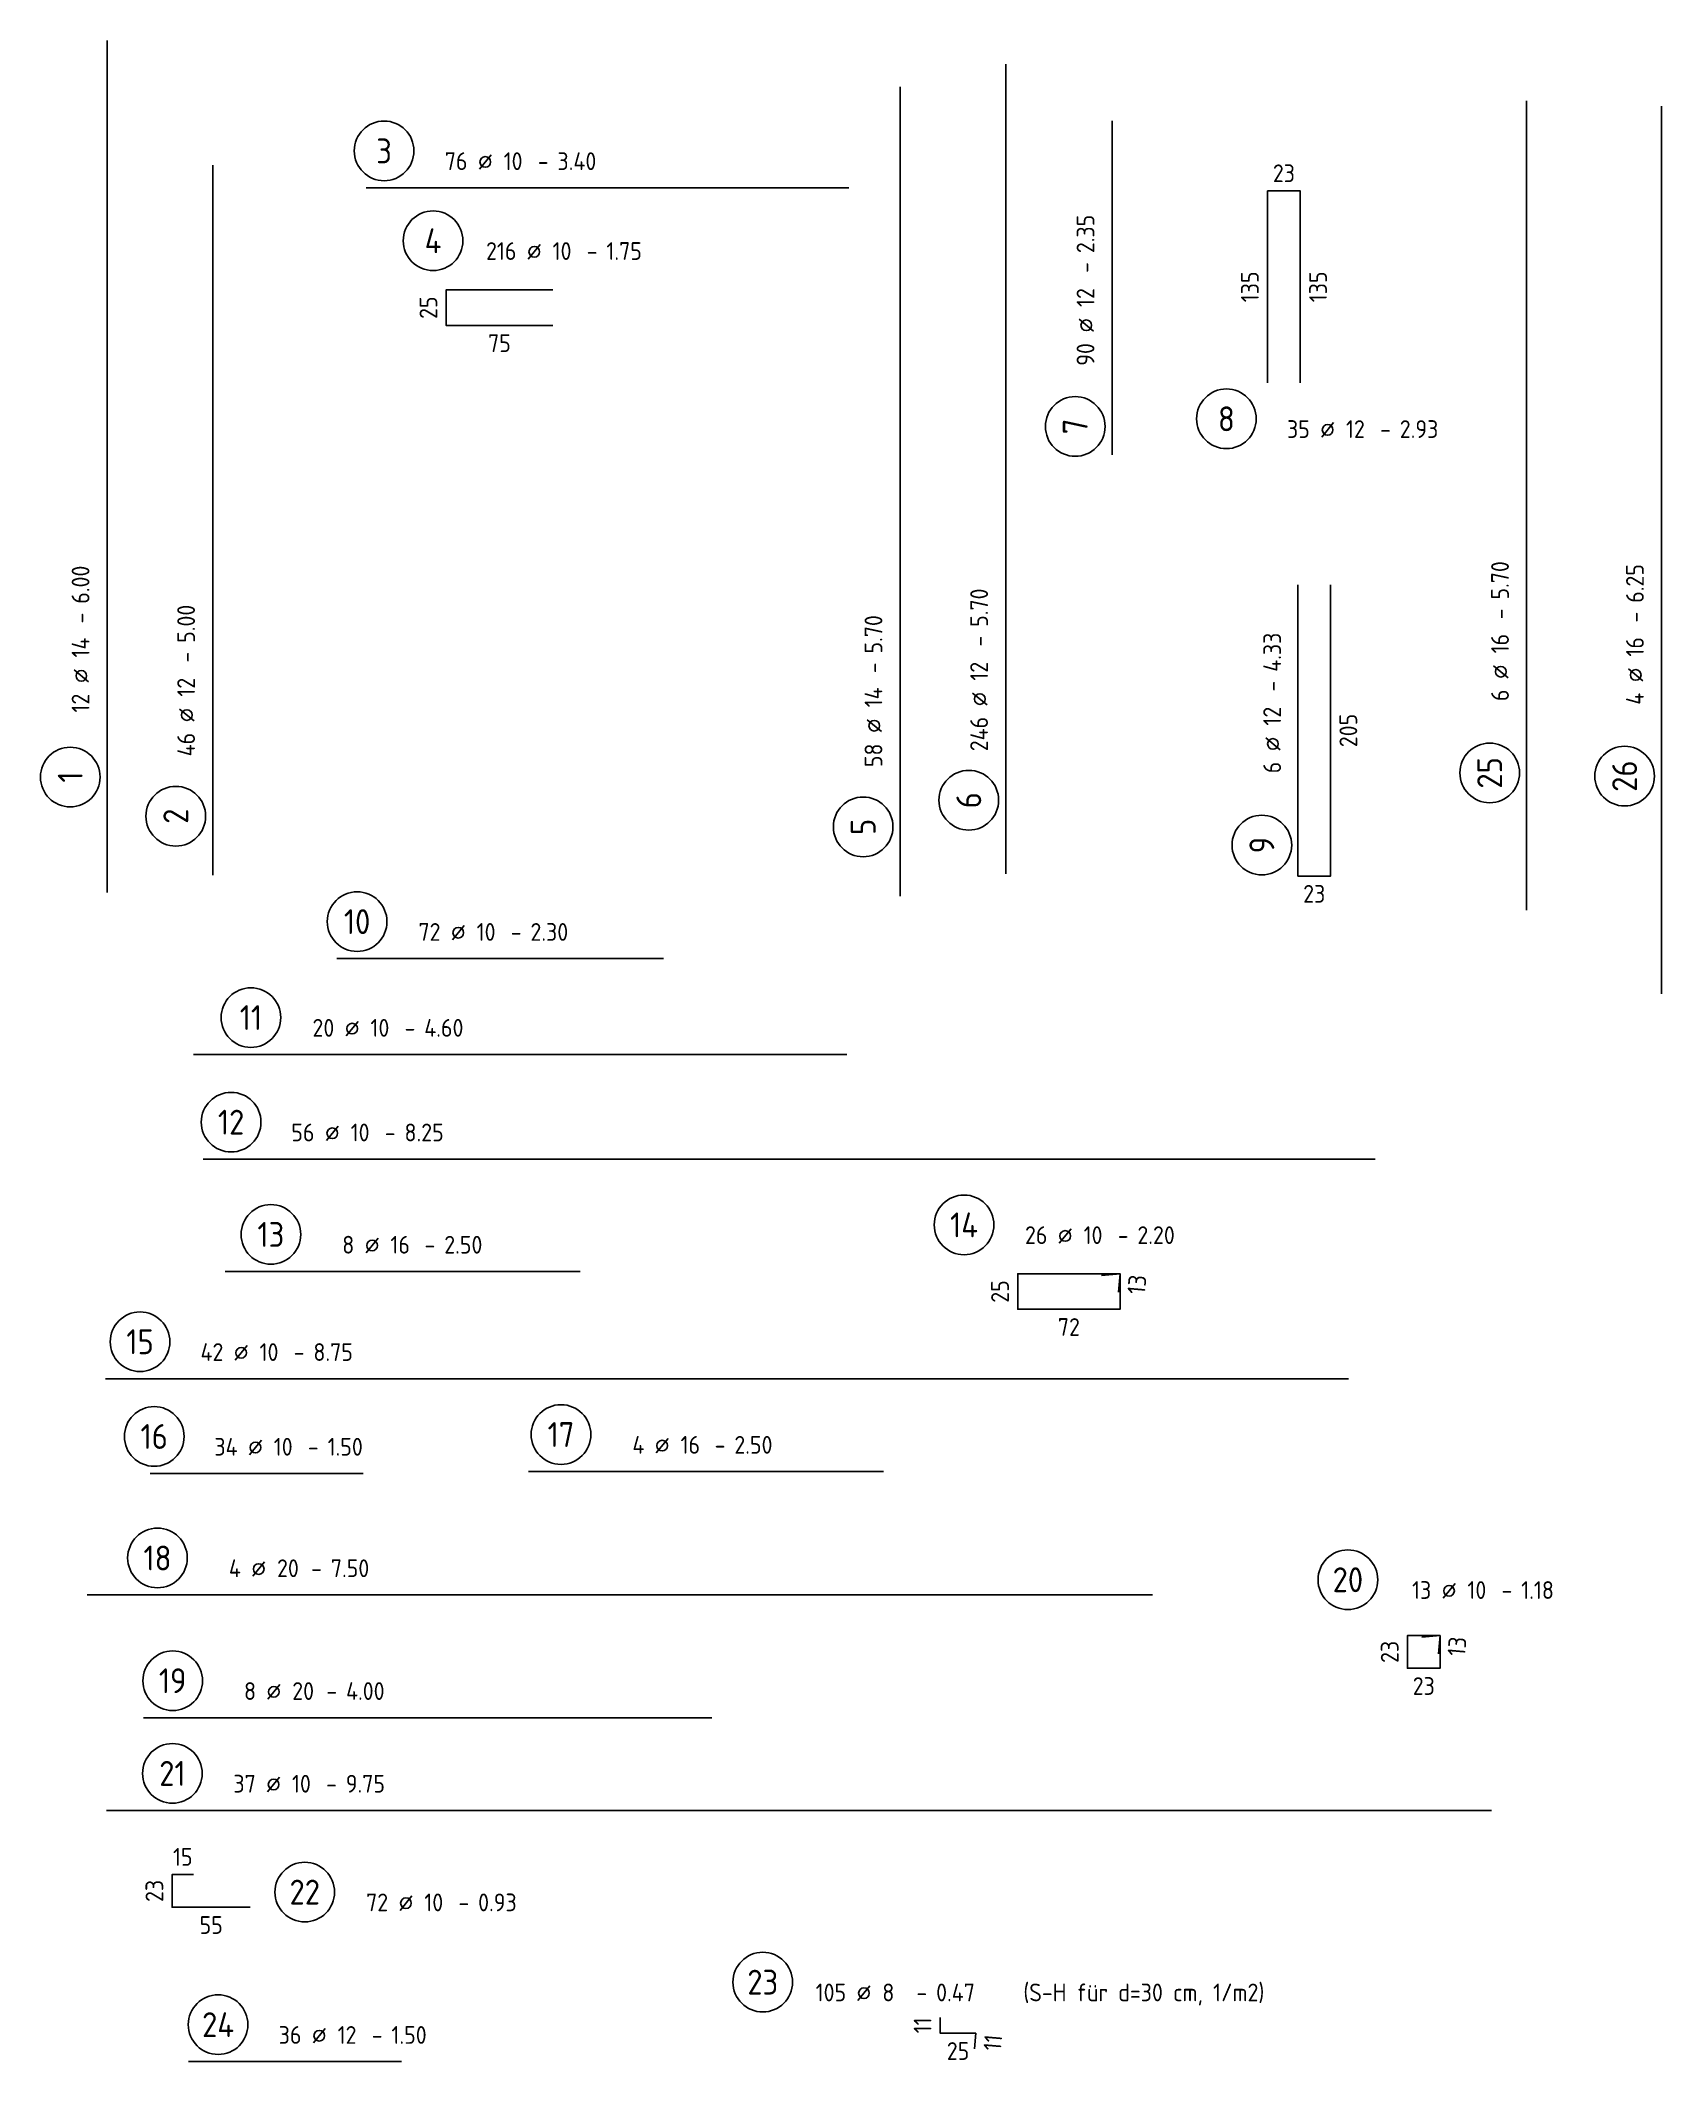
# Model space of a CAD drawing. Extents: x -9.7 to 84.9, y -22.5 to 53.6.
# Drawn here: x 73.48 to 84.89, y 12.85 to 27.08 of the extents above; entities that cross this region are included whole.
import ezdxf
from ezdxf.enums import TextEntityAlignment as Align

# ---------------------------------------------------------------- set-up
doc = ezdxf.new("R2010")
doc.units = 0
doc.header["$LTSCALE"] = 0.5
doc.linetypes.add('AUSGEZOGEN', pattern=[1000.01, 1000, 0.01])
doc.layers.add('RND', color=7, linetype='Continuous')
doc.styles.add('txt', font='isocp.shx')

msp = doc.modelspace()

# ---------------------------------------------------------------- texts
at = {"layer": 'RND', "color": 7, "linetype": 'AUSGEZOGEN', "style": 'txt'}
for s, p in [('23', (82.2328, 26.1431)), ('75', (76.7094, 24.9461)), ('23', (82.4463, 21.0689)), ('72', (80.7188, 18.0183)), ('23', (83.2172, 15.4902)), ('15', (74.4801, 14.2871)), ('55', (74.6801, 13.8071)), ('25', (79.9385, 12.9199))]:
    msp.add_text(s, height=0.125, dxfattribs=at).set_placement(p, align=Align.MIDDLE)
for s, rotation, p in [('135', 90, (81.9928, 25.3431)), ('135', 90, (82.4728, 25.3431)), ('25', 90, (76.2094, 25.1961)), ('205', 90, (82.6863, 22.2189)), ('13', 84.99986, (81.1977, 18.3176)), ('25', 90, (80.2338, 18.2683)), ('13', 84.99986, (83.4511, 15.7696)), ('23', 90, (82.9772, 15.7302)), ('23', 90, (74.2801, 14.0471)), ('11', 90, (79.6885, 13.0999)), ('11', 85, (80.1832, 12.9792))]:
    msp.add_text(s, height=0.125, rotation=rotation, dxfattribs=at).set_placement(p, align=Align.MIDDLE)

# ---------------------------------------------------------------- blocks, each defined once
blk = doc.blocks.new('RND_AUSZ')
at = {"layer": 'RND', "color": 7, "linetype": 'Continuous'}
blk.add_line((1.341, 0.262), (1.509, 0.466), dxfattribs=at)
at = {"layer": 'RND', "color": 1, "linetype": 'Continuous'}
blk.add_circle((0, 0.52), 0.42, dxfattribs=at)
at = {"layer": 'RND', "color": 7, "linetype": 'Continuous'}
blk.add_circle((1.425, 0.364), 0.075, dxfattribs=at)
at = {"layer": 'RND', "color": 7, "linetype": 'Continuous', "style": 'txt'}
blk.add_text('-', height=0.25, dxfattribs=at).set_placement((2.163, 0.25))
at = {"layer": 'RND', "color": 1, "linetype": 'Continuous', "style": 'txt'}
blk.add_attdef('POS', text='', height=0.35, dxfattribs=at).set_placement((0, 0.52), align=Align.MIDDLE)
at = {"layer": 'RND', "color": 7, "linetype": 'Continuous', "style": 'txt'}
for tag, p in [('WIEOFT', (-0.536, 0.25)), ('STK', (1.174, 0.25))]:
    blk.add_attdef(tag, text='', height=0.25, dxfattribs=at).set_placement(p, align=Align.RIGHT)
for tag, p in [('DS', (1.683, 0.25)), ('LANG', (2.441, 0.25)), ('TEXT', (3.669, 0.25))]:
    blk.add_attdef(tag, p, '', height=0.25, dxfattribs=at)

# ---------------------------------------------------------------- linework, layer by layer
at = {"layer": 'RND', "color": 1, "linetype": 'AUSGEZOGEN'}
for points in [[(73.9479, 21.0783), (73.9479, 27.0783)], [(80.2741, 21.2102), (80.2741, 26.9102)], [(79.5304, 21.0517), (79.5304, 26.7517)], [(83.9416, 20.9529), (83.9416, 26.6529)], [(81.0234, 26.5112), (81.0234, 24.1612)], [(84.8916, 26.6151), (84.8916, 20.3651)], [(74.6911, 21.2008), (74.6911, 26.2008)], [(79.1706, 26.0405), (75.7706, 26.0405)], [(82.3478, 24.6681), (82.3478, 26.0181), (82.1178, 26.0181), (82.1178, 24.6681)], [(77.0844, 25.3211), (76.3344, 25.3211), (76.3344, 25.0711), (77.0844, 25.0711)], [(82.3313, 23.2439), (82.3313, 21.1939), (82.5613, 21.1939), (82.5613, 23.2439)], [(75.5648, 20.6128), (77.8648, 20.6128)], [(74.5562, 19.9374), (79.1562, 19.9374)], [(74.6242, 19.2007), (82.8742, 19.2007)], [(74.7788, 18.4102), (77.2788, 18.4102)], [(81.0675, 18.2638), (81.0788, 18.3933), (80.3588, 18.3933), (80.3588, 18.1433), (81.0788, 18.1433), (81.0788, 18.3933), (80.9493, 18.3819)], [(73.9369, 17.6544), (82.6869, 17.6544)], [(74.2507, 16.9874), (75.7507, 16.9874)], [(76.9144, 17.001), (79.4144, 17.001)], [(73.808, 16.1319), (81.308, 16.1319)], [(83.3209, 15.7157), (83.3322, 15.8452), (83.1022, 15.8452), (83.1022, 15.6152), (83.3322, 15.6152), (83.3322, 15.8452), (83.2027, 15.8339)], [(74.2046, 15.2672), (78.2046, 15.2672)], [(83.6937, 14.6147), (73.9437, 14.6147)], [(74.9551, 13.9321), (74.4051, 13.9321), (74.4051, 14.1621), (74.5551, 14.1621)], [(79.8135, 13.1549), (79.8135, 13.0449), (80.0635, 13.0449), (80.0539, 12.9353)], [(74.5199, 12.8455), (76.0199, 12.8455)]]:
    msp.add_lwpolyline(points, dxfattribs=at)

# ---------------------------------------------------------------- block references
at = {"layer": 'RND', "color": 7, "linetype": 'AUSGEZOGEN', "xscale": 0.5, "yscale": 0.5, "zscale": 0.5}
for p, values in [((75.8976, 26.0405), {'POS': '3', 'STK': '76', 'DS': '10', 'LANG': '3.40'}), ((76.2423, 25.4077), {'POS': '4', 'STK': '216', 'DS': '10', 'LANG': '1.75'}), ((81.828, 24.1539), {'POS': '8', 'STK': '35', 'DS': '12', 'LANG': '2.93'}), ((75.7076, 20.6128), {'POS': '10', 'STK': '72', 'DS': '10', 'LANG': '2.30'}), ((74.9599, 19.9374), {'POS': '11', 'STK': '20', 'DS': '10', 'LANG': '4.60'}), ((74.8205, 19.2007), {'POS': '12', 'STK': '56', 'DS': '10', 'LANG': '8.25'}), ((79.9806, 18.4776), {'POS': '14', 'STK': '26', 'DS': '10', 'LANG': '2.20'}), ((75.1005, 18.4102), {'POS': '13', 'STK': '8', 'DS': '16', 'LANG': '2.50'}), ((77.143, 17.001), {'POS': '17', 'STK': '4', 'DS': '16', 'LANG': '2.50'}), ((74.3021, 16.1319), {'POS': '18', 'STK': '4', 'DS': '20', 'LANG': '7.50'}), ((82.683, 15.9785), {'POS': '20', 'STK': '13', 'DS': '10', 'LANG': '1.18'}), ((74.4072, 14.6147), {'POS': '21', 'STK': '37', 'DS': '10', 'LANG': '9.75'}), ((78.5635, 13.1449), {'POS': '23', 'STK': '105', 'DS': '8', 'LANG': '0.47', 'TEXT': '(S-H für d=30 cm, 1/m2)'})]:
    msp.add_blockref('RND_AUSZ', p, dxfattribs=at).add_auto_attribs(values)
at = {"layer": 'RND', "color": 1, "linetype": 'AUSGEZOGEN', "xscale": 0.5, "yscale": 0.5, "zscale": 0.5, "rotation": 90}
for p, values in [((81.0234, 24.3599), {'POS': '7', 'STK': '90', 'DS': '12', 'LANG': '2.35'}), ((73.9479, 21.8911), {'POS': '1', 'STK': '12', 'DS': '14', 'LANG': '6.00'}), ((84.8916, 21.8976), {'POS': '26', 'STK': '4', 'DS': '16', 'LANG': '6.25'}), ((80.2741, 21.728), {'POS': '6', 'STK': '246', 'DS': '12', 'LANG': '5.70'}), ((79.5304, 21.5403), {'POS': '5', 'STK': '58', 'DS': '14', 'LANG': '5.70'})]:
    msp.add_blockref('RND_AUSZ', p, dxfattribs=at).add_auto_attribs(values)
at = {"layer": 'RND', "color": 7, "linetype": 'AUSGEZOGEN', "xscale": 0.5, "yscale": 0.5, "zscale": 0.5, "rotation": 90}
for p, values in [((83.9416, 21.9203), {'POS': '25', 'STK': '6', 'DS': '16', 'LANG': '5.70'}), ((82.3373, 21.4118), {'POS': '9', 'STK': '6', 'DS': '12', 'LANG': '4.33'})]:
    msp.add_blockref('RND_AUSZ', p, dxfattribs=at).add_auto_attribs(values)
at = {"layer": 'RND', "color": 102, "linetype": 'AUSGEZOGEN', "xscale": 0.5, "yscale": 0.5, "zscale": 0.5, "rotation": 90}
msp.add_blockref('RND_AUSZ', (74.6911, 21.6154), dxfattribs=at).add_auto_attribs({'POS': '2', 'STK': '46', 'DS': '12', 'LANG': '5.00'})
at = {"layer": 'RND', "color": 1, "linetype": 'AUSGEZOGEN', "xscale": 0.5, "yscale": 0.5, "zscale": 0.5}
for p, values in [((74.1791, 17.6544), {'POS': '15', 'STK': '42', 'DS': '10', 'LANG': '8.75'}), ((74.2791, 16.9874), {'POS': '16', 'STK': '34', 'DS': '10', 'LANG': '1.50'}), ((75.339, 13.779), {'POS': '22', 'STK': '72', 'DS': '10', 'LANG': '0.93'}), ((74.7288, 12.8455), {'POS': '24', 'STK': '36', 'DS': '12', 'LANG': '1.50'})]:
    msp.add_blockref('RND_AUSZ', p, dxfattribs=at).add_auto_attribs(values)
at = {"layer": 'RND', "color": 102, "linetype": 'AUSGEZOGEN', "xscale": 0.5, "yscale": 0.5, "zscale": 0.5}
msp.add_blockref('RND_AUSZ', (74.4091, 15.2672), dxfattribs=at).add_auto_attribs({'POS': '19', 'STK': '8', 'DS': '20', 'LANG': '4.00'})

msp.set_redraw_order([(e.dxf.handle, doc.entitydb.next_handle()) for e in msp.query("TEXT MTEXT ATTDEF DIMENSION ARC_DIMENSION")])  # texts and dimensions are drawn at this point

doc.saveas('drawing.dxf')
